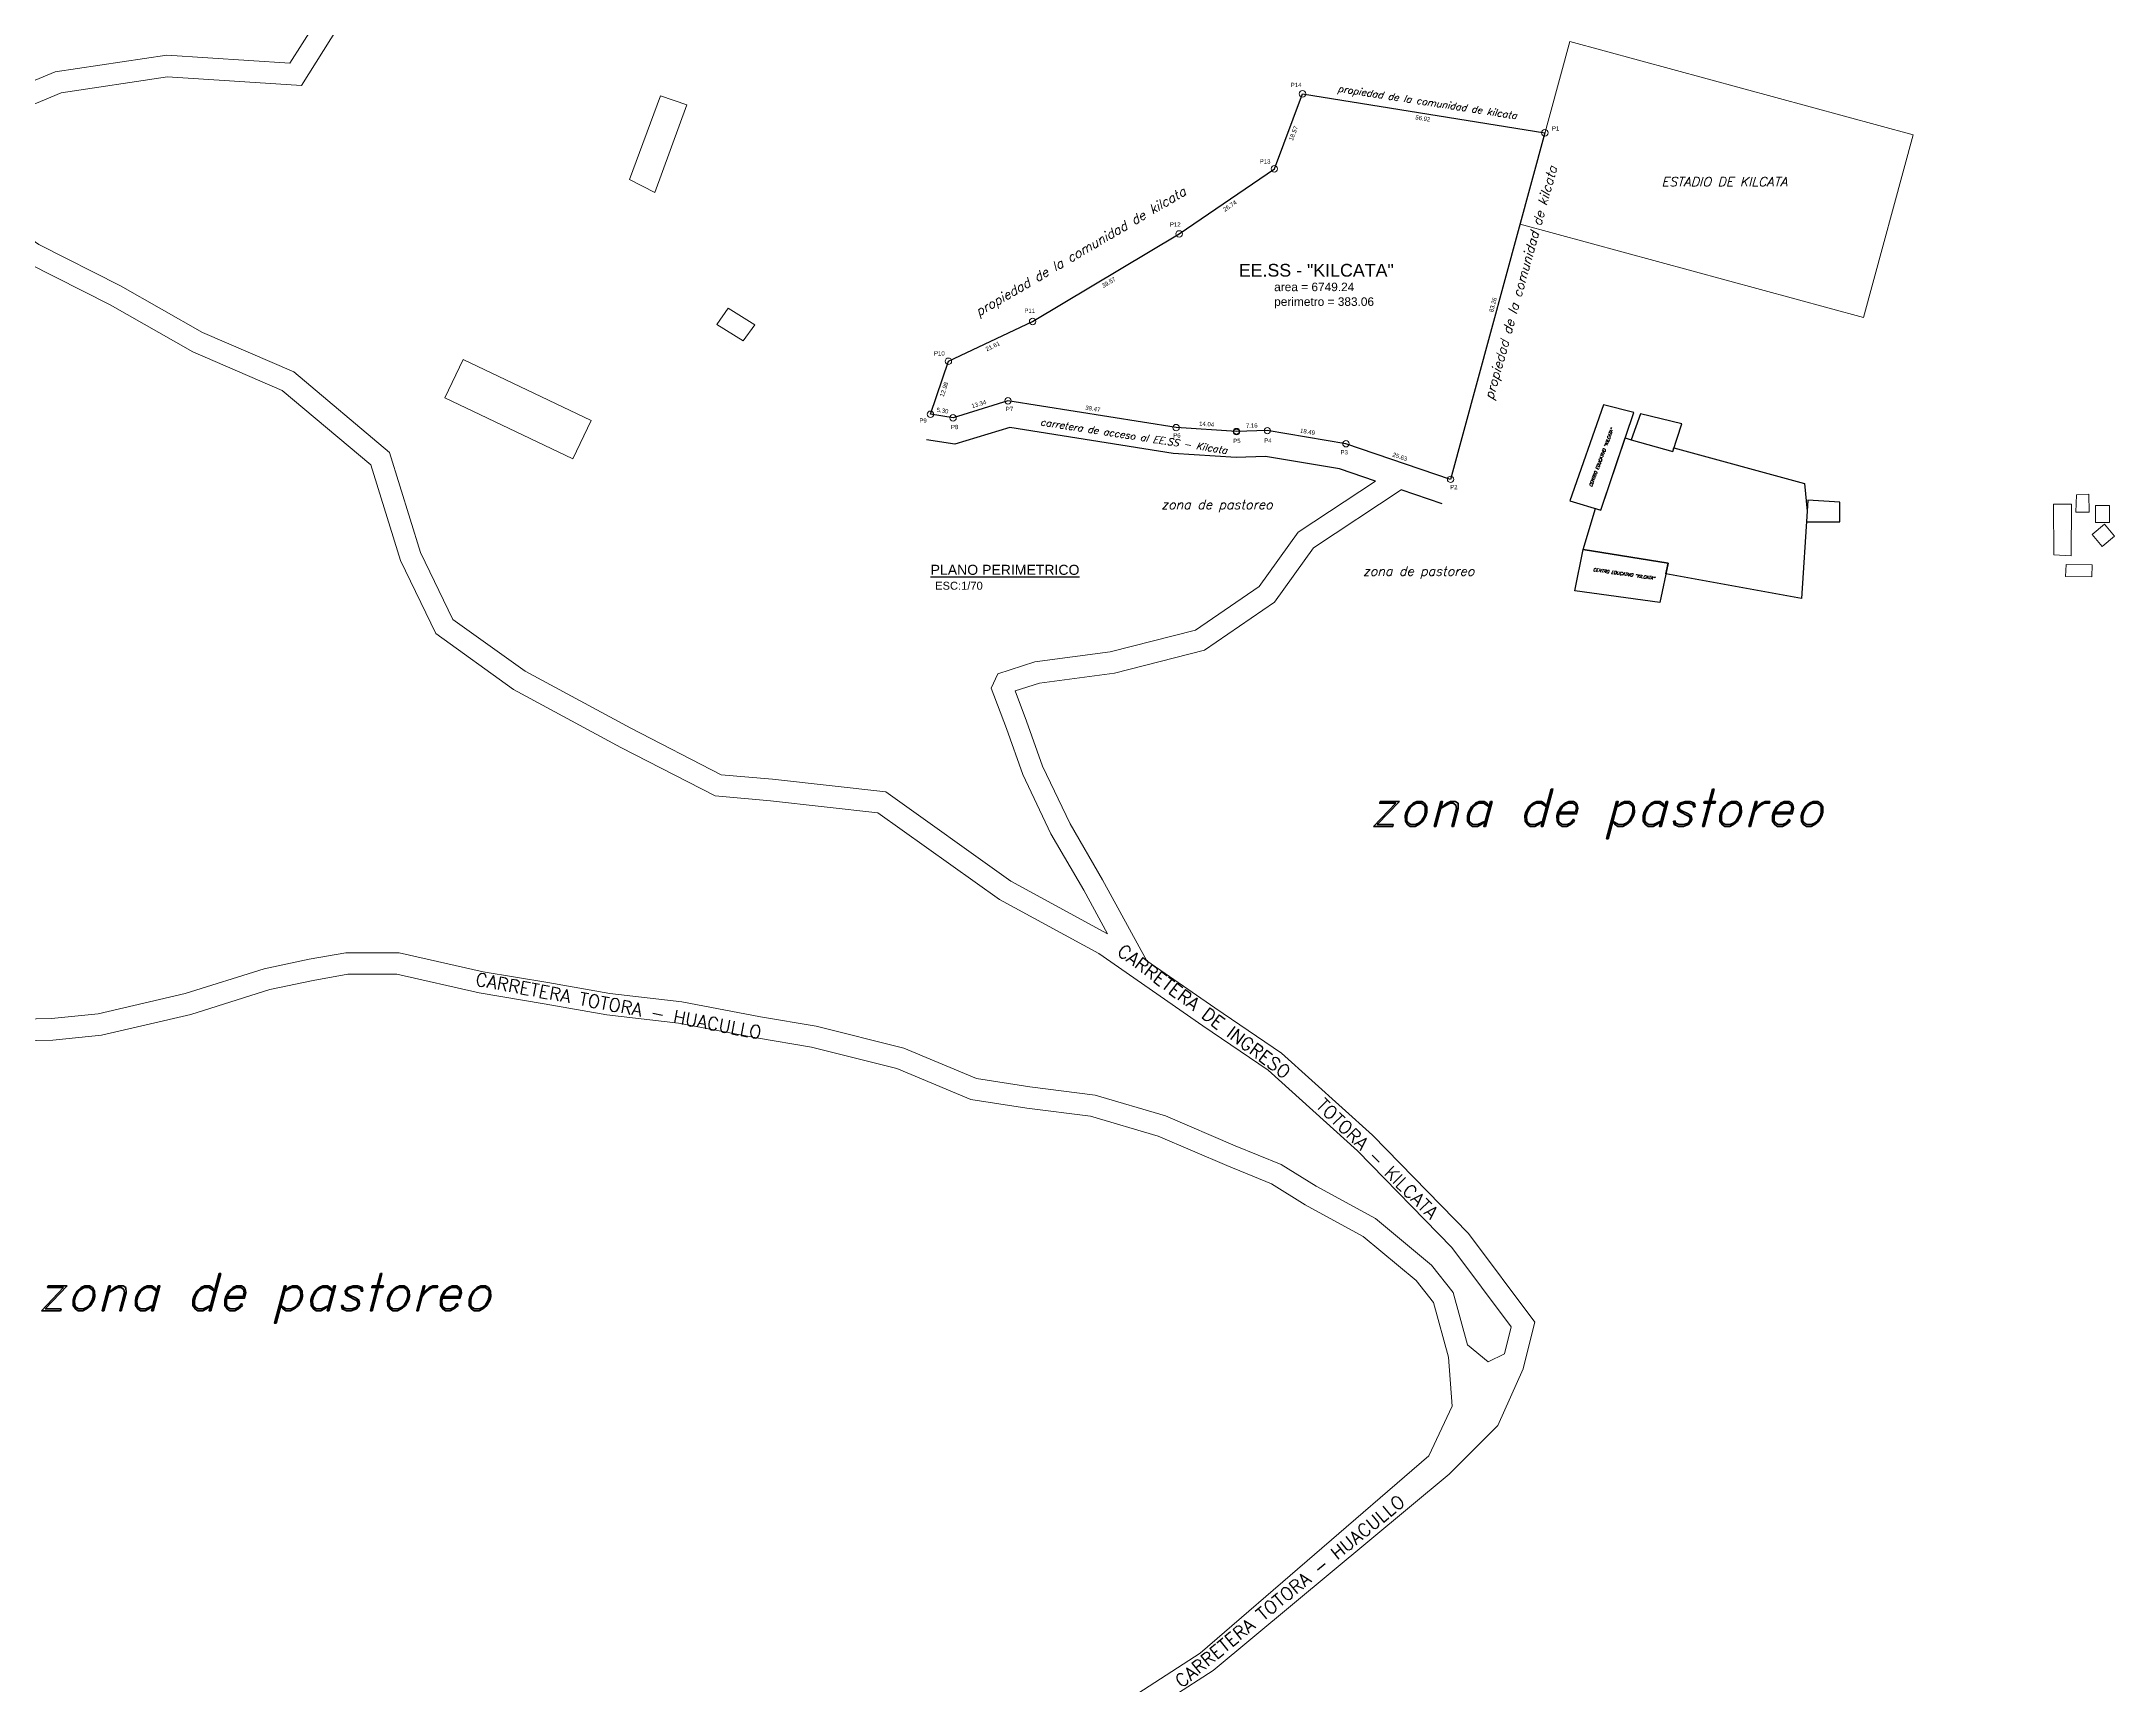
# Model space of a CAD drawing. Header units: metres. Extents: x 720607 to 802837, y 8371180 to 8431151.
# Drawn here: x 758820 to 759300.7, y 8404977.1 to 8405358.3 of the extents above; entities that cross this region are included whole.
import ezdxf
from ezdxf.enums import TextEntityAlignment as Align

# ---------------------------------------------------------------- set-up
doc = ezdxf.new("R2010")
doc.units = ezdxf.units.M
for name, color, linetype, lineweight in [('COTAS', 40, 'Continuous', 5), ('CUADROS', 9, 'Continuous', 20), ('PERFIL', 150, 'Continuous', 9), ('Texto calles', 7, 'Continuous', 18)]:
    doc.layers.add(name, color=color, linetype=linetype, lineweight=lineweight)
for name, color, linetype in [('GRILLA', 220, 'Continuous'), ('NOMBRE', 40, 'Continuous'), ('TEXTOS-CHICOS-03', 3, 'Continuous')]:
    doc.layers.add(name, color=color, linetype=linetype)
doc.layers.add('TEXTOS-GRANDES-06', color=6, linetype='Continuous', lineweight=25, plot=False)
doc.styles.add('ambiente', font='romand.shx', dxfattribs={"oblique": 15})
doc.styles.add('ARIAL', font='arial.ttf')
doc.styles.add('COTAS', font='arial.ttf')
doc.styles.add('CUADROS', font='arial.ttf')
doc.styles.get("Standard").update_dxf_attribs({"font": 'simplex.shx'})
doc.dimstyles.new('GenDist', dxfattribs={"dimtxt": 1, "dimasz": 0.75, "dimexe": 0.18, "dimexo": 0.0625, "dimgap": 0.375, "dimtad": 2, "dimzin": 1, "dimdsep": 46, "dimtxsty": 'COTAS', "dimcen": 0.09, "dimse1": 1, "dimse2": 1, "dimsd1": 1, "dimsd2": 1, "dimadec": 0, "dimazin": 0, "dimtfac": 1, "dimtofl": 0, "dimtmove": 0, "dimatfit": 3, "dimfxl": 1, "dimtolj": 1, "dimtzin": 0, "dimarcsym": 0})

# ---------------------------------------------------------------- blocks, each defined once
blk = doc.blocks.new('*D59')
at = {"layer": 'Defpoints', "color": 0, "transparency": 16777216}
for p in [(759168.65, 8405337.11), (759146.54, 8405256.84), (759146.8, 8405256.77)]:
    blk.add_point(p, dxfattribs=at)
at = {"layer": 'COTAS', "color": 0, "transparency": 16777216, "insert": (759156.61, 8405297.24), "char_height": 1, "attachment_point": 5, "rotation": 74.7848, "style": 'COTAS'}
blk.add_mtext('\\A1;83.26', dxfattribs=at)
blk = doc.blocks.new('*D60')
at = {"layer": 'Defpoints', "color": 0, "transparency": 16777216}
for p in [(759122.53, 8405265.04), (759122.62, 8405265.29), (759146.8, 8405256.77)]:
    blk.add_point(p, dxfattribs=at)
at = {"layer": 'COTAS', "color": 0, "transparency": 16777216, "insert": (759135.04, 8405262), "char_height": 1, "attachment_point": 5, "rotation": 341.1885, "style": 'COTAS'}
blk.add_mtext('\\A1;25.63', dxfattribs=at)
blk = doc.blocks.new('*D61')
at = {"layer": 'Defpoints', "color": 0, "transparency": 16777216}
for p in [(759104.3, 8405268.06), (759104.36, 8405268.45), (759122.53, 8405265.04)]:
    blk.add_point(p, dxfattribs=at)
at = {"layer": 'COTAS', "color": 0, "transparency": 16777216, "insert": (759113.62, 8405267.81), "char_height": 1, "attachment_point": 5, "rotation": 350.5957, "style": 'COTAS'}
blk.add_mtext('\\A1;18.49', dxfattribs=at)
blk = doc.blocks.new('*D62')
at = {"layer": 'Defpoints', "color": 0, "transparency": 16777216}
for p in [(759097.13, 8405268.24), (759104.3, 8405268.06), (759097.14, 8405267.84)]:
    blk.add_point(p, dxfattribs=at)
at = {"layer": 'COTAS', "color": 0, "transparency": 16777216, "insert": (759100.68, 8405269.23), "char_height": 1, "attachment_point": 5, "rotation": 1.7505, "style": 'COTAS'}
blk.add_mtext('\\A1;7.16', dxfattribs=at)
blk = doc.blocks.new('*D63')
at = {"layer": 'Defpoints', "color": 0, "transparency": 16777216}
for p in [(759083.13, 8405268.76), (759083.16, 8405269.16), (759097.14, 8405267.84)]:
    blk.add_point(p, dxfattribs=at)
at = {"layer": 'COTAS', "color": 0, "transparency": 16777216, "insert": (759090.22, 8405269.58), "char_height": 1, "attachment_point": 5, "rotation": 356.2381, "style": 'COTAS'}
blk.add_mtext('\\A1;14.04', dxfattribs=at)
blk = doc.blocks.new('*D64')
at = {"layer": 'Defpoints', "color": 0, "transparency": 16777216}
for p in [(759044.16, 8405274.97), (759044.22, 8405275.37), (759083.13, 8405268.76)]:
    blk.add_point(p, dxfattribs=at)
at = {"layer": 'COTAS', "color": 0, "transparency": 16777216, "insert": (759063.85, 8405273.14), "char_height": 1, "attachment_point": 5, "rotation": 350.9415, "style": 'COTAS'}
blk.add_mtext('\\A1;39.47', dxfattribs=at)
blk = doc.blocks.new('*D65')
at = {"layer": 'Defpoints', "color": 0, "transparency": 16777216}
for p in [(759044.16, 8405274.97), (759031.3, 8405271.41), (759031.41, 8405271.04)]:
    blk.add_point(p, dxfattribs=at)
at = {"layer": 'COTAS', "color": 0, "transparency": 16777216, "insert": (759037.41, 8405274.22), "char_height": 1, "attachment_point": 5, "rotation": 17.1491, "style": 'COTAS'}
blk.add_mtext('\\A1;13.34', dxfattribs=at)
blk = doc.blocks.new('*D66')
at = {"layer": 'Defpoints', "color": 0, "transparency": 16777216}
for p in [(759026.17, 8405271.85), (759026.23, 8405272.24), (759031.41, 8405271.04)]:
    blk.add_point(p, dxfattribs=at)
at = {"layer": 'COTAS', "color": 0, "transparency": 16777216, "insert": (759028.99, 8405272.71), "char_height": 1, "attachment_point": 5, "rotation": 351.2091, "style": 'COTAS'}
blk.add_mtext('\\A1;5.30', dxfattribs=at)
blk = doc.blocks.new('*D67')
at = {"layer": 'Defpoints', "color": 0, "transparency": 16777216}
for p in [(759030.34, 8405284.14), (759030.58, 8405284.06), (759026.17, 8405271.85)]:
    blk.add_point(p, dxfattribs=at)
at = {"layer": 'COTAS', "color": 0, "transparency": 16777216, "insert": (759029.34, 8405277.63), "char_height": 1, "attachment_point": 5, "rotation": 71.2829, "style": 'COTAS'}
blk.add_mtext('\\A1;12.98', dxfattribs=at)
blk = doc.blocks.new('*D68')
at = {"layer": 'Defpoints', "color": 0, "transparency": 16777216}
for p in [(759049.87, 8405293.38), (759050.03, 8405293.04), (759030.34, 8405284.14)]:
    blk.add_point(p, dxfattribs=at)
at = {"layer": 'COTAS', "color": 0, "transparency": 16777216, "insert": (759040.64, 8405287.63), "char_height": 1, "attachment_point": 5, "rotation": 25.2952, "style": 'COTAS'}
blk.add_mtext('\\A1;21.61', dxfattribs=at)
blk = doc.blocks.new('*D69')
at = {"layer": 'Defpoints', "color": 0, "transparency": 16777216}
for p in [(759083.85, 8405313.67), (759084.05, 8405313.32), (759049.87, 8405293.38)]:
    blk.add_point(p, dxfattribs=at)
at = {"layer": 'COTAS', "color": 0, "transparency": 16777216, "insert": (759067.52, 8405302.42), "char_height": 1, "attachment_point": 5, "rotation": 30.8432, "style": 'COTAS'}
blk.add_mtext('\\A1;39.57', dxfattribs=at)
blk = doc.blocks.new('*D70')
at = {"layer": 'Defpoints', "color": 0, "transparency": 16777216}
for p in [(759105.92, 8405328.75), (759106.15, 8405328.42), (759083.85, 8405313.67)]:
    blk.add_point(p, dxfattribs=at)
at = {"layer": 'COTAS', "color": 0, "transparency": 16777216, "insert": (759095.61, 8405320.15), "char_height": 1, "attachment_point": 5, "rotation": 34.3487, "style": 'COTAS'}
blk.add_mtext('\\A1;26.74', dxfattribs=at)
blk = doc.blocks.new('*D71')
at = {"layer": 'Defpoints', "color": 0, "transparency": 16777216}
for p in [(759112.45, 8405346.14), (759112.81, 8405346.01), (759105.92, 8405328.75)]:
    blk.add_point(p, dxfattribs=at)
at = {"layer": 'COTAS', "color": 0, "transparency": 16777216, "insert": (759110.37, 8405337), "char_height": 1, "attachment_point": 5, "rotation": 69.4218, "style": 'COTAS'}
blk.add_mtext('\\A1;18.57', dxfattribs=at)
blk = doc.blocks.new('*D72')
at = {"layer": 'Defpoints', "color": 0, "transparency": 16777216}
for p in [(759112.45, 8405346.14), (759168.6, 8405336.8), (759168.65, 8405337.11)]:
    blk.add_point(p, dxfattribs=at)
at = {"layer": 'COTAS', "color": 0, "transparency": 16777216, "insert": (759140.36, 8405340.44), "char_height": 1, "attachment_point": 5, "rotation": 350.8688, "style": 'COTAS'}
blk.add_mtext('\\A1;56.92', dxfattribs=at)

msp = doc.modelspace()

# ---------------------------------------------------------------- linework, layer by layer
at = {"elevation": 4219.33, "flags": 128}
msp.add_lwpolyline([(759168.646, 8405337.107), (759146.796, 8405256.77), (759122.534, 8405265.036), (759104.295, 8405268.056), (759097.142, 8405267.838), (759083.132, 8405268.759), (759044.158, 8405274.972), (759031.414, 8405271.04), (759026.173, 8405271.85), (759030.338, 8405284.145), (759049.872, 8405293.376), (759083.85, 8405313.665), (759105.924, 8405328.751), (759112.452, 8405346.14)], close=True, dxfattribs=at)
at = {"flags": 128}
for points in [[(759174.429, 8405251.794), (759181.648, 8405249.65), (759189.258, 8405272.253), (759182.234, 8405274.007)], [(759190.833, 8405271.933), (759188.627, 8405265.938), (759198.306, 8405263.247), (759200.389, 8405269.609)], [(759198.568, 8405264.047), (759228.82, 8405255.82), (759229.449, 8405249.43), (759228.177, 8405229.184), (759196.727, 8405234.877), (759197.255, 8405237.354), (759177.547, 8405240.472), (759180.384, 8405250.026), (759181.648, 8405249.65), (759181.648, 8405249.65), (759187.294, 8405266.418), (759188.627, 8405265.938), (759198.306, 8405263.247)], [(759229.604, 8405251.911), (759229.294, 8405246.949), (759237.059, 8405246.949), (759237.059, 8405251.446)], [(759177.547, 8405240.472), (759197.255, 8405237.354), (759195.304, 8405228.196), (759175.596, 8405230.924)]]:
    msp.add_lwpolyline(points, close=True, dxfattribs=at)
msp.add_circle((759097.142, 8405267.838, 4226), 0.655)
at = {"layer": 'COTAS'}
for centre in [(759112.452, 8405346.14), (759168.646, 8405337.107), (759105.924, 8405328.751), (759083.85, 8405313.665), (759049.872, 8405293.376), (759030.338, 8405284.145), (759044.158, 8405274.972), (759026.173, 8405271.85), (759031.414, 8405271.04), (759083.132, 8405268.759), (759097.142, 8405267.838), (759104.295, 8405268.056), (759122.534, 8405265.036), (759146.796, 8405256.77)]:
    msp.add_circle(centre, 0.75, dxfattribs=at)
at = {"layer": 'GRILLA', "flags": 128}
for points in [[(759129.366, 8405256.37), (759121.066, 8405259.197), (759103.893, 8405262.041), (759097.037, 8405261.832), (759082.462, 8405262.79), (759044.593, 8405268.827), (759031.862, 8405264.899), (759025.256, 8405265.921)], [(759144.861, 8405251.091), (759135.35, 8405254.331)]]:
    msp.add_lwpolyline(points, dxfattribs=at)
at = {"layer": 'PERFIL'}
for p, q in [((759129.366, 8405256.37), (759111.451, 8405244.532)), ((759135.35, 8405254.331), (759114.978, 8405240.87)), ((759111.451, 8405244.532), (759102.41, 8405231.902)), ((759114.978, 8405240.87), (759105.962, 8405228.274)), ((759102.41, 8405231.902), (759087.671, 8405221.809)), ((759105.962, 8405228.274), (759089.765, 8405217.183)), ((759087.671, 8405221.809), (759067.879, 8405216.763)), ((759067.879, 8405216.763), (759050.403, 8405214.45)), ((759089.765, 8405217.183), (759068.828, 8405211.845)), ((759041.77, 8405211.716), (759040.296, 8405208.352)), ((759050.403, 8405214.45), (759041.77, 8405211.716)), ((759068.828, 8405211.845), (759051.494, 8405209.55)), ((759040.296, 8405208.352), (759043.782, 8405199.022)), ((759051.494, 8405209.55), (759045.853, 8405207.764)), ((759045.853, 8405207.764), (759048.48, 8405200.734)), ((759043.782, 8405199.022), (759047.575, 8405188.348)), ((759048.48, 8405200.734), (759052.2, 8405190.264)), ((759047.575, 8405188.348), (759054.126, 8405174.575)), ((759052.2, 8405190.264), (759058.554, 8405176.907)), ((759058.554, 8405176.907), (759066.066, 8405163.948)), ((759054.126, 8405174.575), (759061.711, 8405161.491)), ((759066.066, 8405163.948), (759076.377, 8405145.173)), ((759061.711, 8405161.491), (759067.232, 8405151.437))]:
    msp.add_line(p, q, dxfattribs=at)
at = {"layer": 'PERFIL', "flags": 128}
for points in [[(759065.23, 8405146.834), (759042.181, 8405159.383), (759013.957, 8405179.475), (758989.086, 8405182.266), (758989.086, 8405182.266), (758976.232, 8405183.382), (758976.232, 8405183.382), (758954.383, 8405194.632), (758929.513, 8405208.027), (758911.519, 8405220.996), (758903.272, 8405237.992), (758896.43, 8405260.132), (758896.43, 8405260.132), (758875.877, 8405277.379), (758855.172, 8405286.315), (758835.993, 8405297.249), (758816.867, 8405306.886), (758805.917, 8405314.56), (758799.366, 8405328.799), (758802.343, 8405338.793), (758802.343, 8405338.793), (758812.45, 8405346.74), (758823.233, 8405351.256), (758849.089, 8405355.077), (758877.665, 8405353.279), (758883.331, 8405362.212), (758879.752, 8405372.337), (758856.194, 8405389.907), (758839.757, 8405398.924), (758805.165, 8405402.795), (758782.502, 8405411.133), (758758.347, 8405421.556), (758752.085, 8405437.339), (758763.104, 8405466.399), (758776.523, 8405480.991), (758768.394, 8405493.053), (758768.515, 8405505.729), (758771.054, 8405510.558), (758778.549, 8405513.697), (758792.788, 8405514.71), (758803.732, 8405526.633), (758822.636, 8405532.595), (758829.103, 8405537.066), (758829.103, 8405556.44), (758826.865, 8405602.996), (758829.92, 8405620.791), (758837.557, 8405625.876), (758852.832, 8405630.96), (758881.853, 8405639.604), (758896.109, 8405655.874), (758893.564, 8405676.721), (758893.444, 8405693.554), (758900.269, 8405703.577), (758898.262, 8405716.207), (758896.456, 8405738.37), (758906.092, 8405754.206), (758911.311, 8405770.444)], [(759067.232, 8405151.437), (759044.836, 8405163.63), (759015.802, 8405184.3), (758989.582, 8405187.242), (758977.645, 8405188.278), (758956.713, 8405199.056), (758932.171, 8405212.274), (758915.466, 8405224.314), (758907.937, 8405239.833), (758900.772, 8405263.015), (758878.53, 8405281.679), (758857.408, 8405290.796), (758838.358, 8405301.656), (758819.44, 8405311.189), (758809.894, 8405317.878), (758804.696, 8405329.178), (758806.681, 8405335.844), (758815.007, 8405342.391), (758824.585, 8405346.402), (758849.3, 8405350.054), (758880.303, 8405348.103), (758888.855, 8405361.587), (758883.96, 8405375.437), (758858.904, 8405394.123), (758841.295, 8405403.783), (758806.323, 8405407.697), (758784.357, 8405415.779), (758762.231, 8405425.326), (758757.448, 8405437.38), (758767.437, 8405463.724), (758782.875, 8405480.511), (758773.409, 8405494.559), (758773.503, 8405504.473), (758774.643, 8405506.641), (758779.723, 8405508.768), (758795.127, 8405509.864), (758806.511, 8405522.267), (758824.859, 8405528.053), (758834.103, 8405534.444), (758834.103, 8405556.561), (758831.885, 8405602.689), (758834.483, 8405617.823), (758839.771, 8405621.343), (758854.335, 8405626.191), (758884.663, 8405635.224), (758901.343, 8405654.261), (758898.561, 8405677.043), (758898.455, 8405692.029), (758905.519, 8405702.403), (758903.23, 8405716.803), (758901.572, 8405737.158), (758910.671, 8405752.113), (758916.071, 8405768.914)], [(759146.29, 8405053.271), (759142.867, 8405065.965), (759138.785, 8405071.032), (759126.556, 8405081.214), (759113.059, 8405088.554), (759105.233, 8405093.455), (759094.94, 8405097.672), (759078.992, 8405104.501), (759063.329, 8405109.101), (759048.529, 8405111.008), (759035.52, 8405113.029), (759018.403, 8405120.151), (758998.619, 8405125.101), (758985.869, 8405127.269), (758967.752, 8405130.67), (758951.121, 8405132.589), (758936.595, 8405135.214), (758921.532, 8405137.698), (758902.414, 8405142.018), (758891.063, 8405142.018), (758883.067, 8405140.602), (758872.956, 8405138.476), (758854.696, 8405132.729), (758833.999, 8405127.935), (758822.656, 8405126.788), (758811.489, 8405126.502), (758799.92, 8405127.489), (758783.887, 8405129.131), (758764.467, 8405130.622), (758752.897, 8405130.622), (758741.67, 8405128.583), (758730.893, 8405124.73), (758710.669, 8405117.972), (758700.981, 8405116.309), (758694.196, 8405116.611), (758687.447, 8405117.11), (758681.249, 8405115.734), (758675.487, 8405113.164), (758668.568, 8405109.215), (758656.612, 8405110.332), (758619.982, 8405139.596), (758585.707, 8405183.857), (758564.818, 8405213.988), (758548.718, 8405231.788), (758515.674, 8405267.682), (758493.132, 8405287.311), (758467.085, 8405296.343), (758444.497, 8405311.26), (758417.448, 8405318.977), (758405.505, 8405320.269), (758383.307, 8405336.049), (758366.277, 8405342.991), (758345.916, 8405347.628), (758315.342, 8405353.081), (758288.71, 8405357.028), (758272.565, 8405369.219), (758255.679, 8405383.515), (758240.998, 8405395.073), (758225.461, 8405409.259), (758213.69, 8405413.796), (758203.89, 8405415.498), (758191.489, 8405416.149), (758177.323, 8405414.578), (758159.198, 8405413.185), (758133.012, 8405412.264), (758124.137, 8405412.786), (758107.88, 8405419.374), (758092.579, 8405422.866), (758082.029, 8405423.486), (758071.26, 8405420.797), (758057.644, 8405414.575), (758041.19, 8405410.834), (758032.848, 8405408.057), (758021.392, 8405405.769), (758004.696, 8405407.913), (757994.04, 8405408.356), (757984.903, 8405408.122), (757973.287, 8405409.394), (757962.46, 8405417.754), (757956.45, 8405429.978), (757954.458, 8405441.585), (757955.539, 8405450.94), (757960.531, 8405459.248), (757975.79, 8405460), (757994.452, 8405454.956), (758004.235, 8405458.333), (758011.978, 8405463.322), (758026.688, 8405483.539), (758043.721, 8405497.881), (758051.437, 8405496.81), (758070.355, 8405492.087), (758080.788, 8405497.075), (758108.421, 8405558.016), (758139.578, 8405621.763), (758163.243, 8405651.131)], [(759065.23, 8405146.834), (759089.303, 8405130.093), (759104.529, 8405119.776), (759125.209, 8405101.125), (759147.11, 8405078.676), (759160.862, 8405060.289), (759159.307, 8405054.063), (759155.483, 8405052.153), (759150.703, 8405056.109), (759147.42, 8405068.283), (759142.367, 8405074.556), (759129.376, 8405085.372), (759115.583, 8405092.873), (759107.525, 8405097.919), (759096.872, 8405102.283), (759080.687, 8405109.214), (759064.359, 8405114.01), (759049.232, 8405115.959), (759036.884, 8405117.877), (759019.979, 8405124.91), (758999.647, 8405129.999), (758986.749, 8405132.191), (758968.5, 8405135.616), (758951.853, 8405137.538), (758937.447, 8405140.142), (758922.491, 8405142.608), (758902.972, 8405147.018), (758890.623, 8405147.018), (758882.116, 8405145.511), (758871.688, 8405143.319), (758853.38, 8405137.556), (758833.18, 8405132.878), (758822.34, 8405131.782), (758811.638, 8405131.508), (758800.387, 8405132.467), (758784.334, 8405134.111), (758764.659, 8405135.622), (758752.447, 8405135.622), (758740.373, 8405133.429), (758729.259, 8405129.456), (758709.447, 8405122.836), (758700.665, 8405121.328), (758694.491, 8405121.602), (758687.082, 8405122.151), (758679.673, 8405120.506), (758673.224, 8405117.629), (758667.461, 8405114.34), (758658.566, 8405115.172), (758658.566, 8405115.172), (758623.57, 8405143.13), (758589.741, 8405186.814), (758568.743, 8405217.102), (758552.412, 8405235.158), (758519.166, 8405271.271), (758495.685, 8405291.718), (758469.317, 8405300.861), (758446.61, 8405315.856), (758418.41, 8405323.902), (758407.34, 8405325.1), (758385.732, 8405340.461), (758367.786, 8405347.775), (758346.911, 8405352.53), (758316.147, 8405358.016), (758290.705, 8405361.787), (758275.689, 8405373.125), (758258.842, 8405387.388), (758244.234, 8405398.888), (758228.137, 8405413.586), (758215.029, 8405418.638), (758204.451, 8405420.475), (758191.343, 8405421.164), (758176.856, 8405419.556), (758158.919, 8405418.179), (758133.071, 8405417.27), (758125.252, 8405417.729), (758109.385, 8405424.159), (758093.287, 8405427.833), (758081.559, 8405428.522), (758069.601, 8405425.537), (758056.033, 8405419.336), (758039.843, 8405415.655), (758031.564, 8405412.899), (758021.216, 8405410.833), (758005.119, 8405412.899), (757994.08, 8405413.359), (757985.112, 8405413.129), (757975.229, 8405414.211), (757966.435, 8405421.002), (757961.256, 8405431.536), (757959.507, 8405441.723), (757960.382, 8405449.292), (757963.442, 8405454.385), (757975.247, 8405454.968), (757994.631, 8405449.728), (758006.436, 8405453.803), (758015.472, 8405459.625), (758030.373, 8405480.106), (758045.239, 8405492.622), (758050.486, 8405491.895), (758070.889, 8405486.801), (758084.589, 8405493.35), (758112.945, 8405555.885), (758143.824, 8405619.063), (758143.824, 8405619.063), (758167.136, 8405647.993)], [(759076.377, 8405145.173), (759092.133, 8405134.215), (759107.62, 8405123.721), (759128.676, 8405104.731), (759150.918, 8405081.933), (759166.288, 8405061.382), (759163.601, 8405050.618)], [(759146.29, 8405053.271), (759147.156, 8405041.935), (759141.722, 8405030.406), (759088.748, 8404984.626), (759069.031, 8404971.922), (759066.993, 8404967.174), (759069.37, 8404961.748), (759072.766, 8404943.436), (759071.747, 8404931.568), (759075.485, 8404872.393), (759073.788, 8404860.863), (759063.94, 8404849.672), (759047.604, 8404825.434)], [(759163.59, 8405050.577), (759157.778, 8405037.43), (759146.477, 8405026.116), (759091.752, 8404980.613), (759073.023, 8404968.546), (759072.443, 8404967.195), (759074.181, 8404963.227), (759077.806, 8404943.683), (759076.761, 8404931.511), (759080.509, 8404872.184), (759078.519, 8404858.671), (759067.906, 8404846.611), (759051.75, 8404822.639)]]:
    msp.add_lwpolyline(points, dxfattribs=at)
for points in [[(759162.887, 8405315.931), (759174.405, 8405358.283), (759254.057, 8405336.62), (759242.538, 8405294.268)], [(758963.57, 8405345.665), (758956.408, 8405326.313), (758962.306, 8405323.263), (758969.679, 8405343.561)], [(758976.619, 8405292.664), (758982.717, 8405288.912), (758985.482, 8405292.593), (758979.243, 8405296.417)], [(759286.626, 8405250.994), (759286.699, 8405239.255), (759290.69, 8405239.038), (759290.762, 8405250.994)], [(759291.75, 8405249.194), (759294.84, 8405249.135), (759294.781, 8405253.327), (759291.896, 8405253.21)], [(759289.407, 8405234.233), (759295.495, 8405234.187), (759295.586, 8405236.93), (759289.544, 8405237.067)]]:
    msp.add_lwpolyline(points, close=True, dxfattribs=at)
at = {"layer": 'PERFIL'}
for points in [[(758917.823, 8405284.566), (758947.501, 8405270.399), (758943.257, 8405261.508), (758913.579, 8405275.675)], [(759296.373, 8405250.704), (759299.579, 8405250.704), (759299.579, 8405246.768), (759296.373, 8405246.768)], [(759295.579, 8405243.946), (759298.45, 8405246.363), (759300.75, 8405243.63), (759297.878, 8405241.214)]]:
    msp.add_lwpolyline(points, close=True, dxfattribs=at)

# ---------------------------------------------------------------- texts
at = {"layer": 'CUADROS', "style": 'CUADROS'}
for s, p in [('P14', (759110.98, 8405348.199)), ('P1', (759171.148, 8405338.119)), ('P13', (759103.783, 8405330.469)), ('P12', (759082.945, 8405315.855)), ('P11', (759049.204, 8405295.87)), ('P10', (759028.244, 8405285.974)), ('P7', (759044.511, 8405273.084)), ('P9', (759024.461, 8405270.401)), ('P8', (759031.778, 8405268.906)), ('P6', (759083.324, 8405266.961)), ('P5', (759097.242, 8405265.684)), ('P4', (759104.42, 8405265.761)), ('P3', (759122.118, 8405263.052)), ('P2', (759147.537, 8405254.969))]:
    msp.add_text(s, height=1, dxfattribs=at).set_placement(p, align=Align.MIDDLE_CENTER)
at = {"layer": 'NOMBRE', "style": 'ambiente', "oblique": 15, "text_generation_flag": 6}
for s, height, rotation, p in [('propiedad de la comunidad de kilcata', 1.62, 171.25789, (759141.41, 8405344.265)), ('propiedad de la comunidad de kilcata', 2.16, 254.58807, (759163.025, 8405302.368)), ('ESTADIO DE KILCATA', 2.16, 180, (759210.288, 8405325.78)), ('propiedad de la comunidad de kilcata', 2.16, 210.42892, (759060.995, 8405309.622)), ('carretera de acceso al EE.SS - Kilcata', 1.62, 171.25789, (759073.342, 8405266.796)), ('CENTRO EDUCATIVO "KILCATA"', 0.72, 249.46377, (759181.755, 8405261.846)), ('zona de pastoreo', 2.16, 180, (759092.634, 8405250.939)), ('zona de pastoreo', 2.16, 180, (759139.39, 8405235.518)), ('CENTRO EDUCATIVO "KILCATA"', 0.72, 171.8847, (759187.016, 8405234.833)), ('zona de pastoreo', 8.64, 180, (759180.593, 8405180.64)), ('zona de pastoreo', 8.64, 180, (758871.694, 8405068.351))]:
    msp.add_text(s, height=height, rotation=rotation, dxfattribs=at).set_placement(p, align=Align.MIDDLE_CENTER)
at = {"layer": 'Texto calles'}
for s, rotation, p in [('CARRETERA DE INGRESO', 323.20356, (759069.214, 8405146.8)), ('CARRETERA TOTORA - HUACULLO', 349.30349, (758920.478, 8405139.499)), ('TOTORA - KILCATA', 315.23912, (759115.391, 8405111.418)), ('CARRETERA TOTORA - HUACULLO', 39.44337, (759084.453, 8404976.456))]:
    msp.add_text(s, height=3, rotation=rotation, dxfattribs=at).set_placement(p)
at = {"layer": 'TEXTOS-CHICOS-03', "style": 'ARIAL'}
for s, height, p in [('EE.SS - "KILCATA"', 2.9528, (759097.681, 8405303.766)), ('area = 6749.24', 1.96853, (759105.885, 8405300.396)), ('perimetro = 383.06', 1.96853, (759105.885, 8405296.988)), ('ESC:1/70', 1.8455, (759027.277, 8405231.183))]:
    msp.add_text(s, height=height, dxfattribs=at).set_placement(p)
at = {"layer": 'TEXTOS-GRANDES-06', "style": 'ARIAL'}
msp.add_text('%%UPLANO PERIMETRICO', height=2.32761, dxfattribs=at).set_placement((759026.224, 8405234.634))

# ---------------------------------------------------------------- dimensions: what is measured, and where the dimension line sits
at = {"layer": 'COTAS'}
for p1, p2, distance, picture, middle in [((759105.924, 8405328.751), (759112.452, 8405346.14), -0.381, '*D71', (759110.374, 8405337)), ((759112.452, 8405346.14), (759168.646, 8405337.107), -0.31, '*D72', (759140.359, 8405340.443)), ((759168.646, 8405337.107), (759146.796, 8405256.77), -0.267, '*D59', (759156.608, 8405297.242)), ((759083.85, 8405313.665), (759105.924, 8405328.751), -0.4, '*D70', (759095.612, 8405320.147)), ((759049.872, 8405293.376), (759083.85, 8405313.665), -0.4, '*D69', (759067.52, 8405302.417)), ((759030.338, 8405284.145), (759049.872, 8405293.376), -0.368, '*D68', (759040.641, 8405287.627)), ((759026.173, 8405271.85), (759030.338, 8405284.145), -0.257, '*D67', (759029.338, 8405277.631)), ((759031.414, 8405271.04), (759026.173, 8405271.85), -0.39, '*D66', (759028.988, 8405272.706)), ((759044.158, 8405274.972), (759031.414, 8405271.04), -0.39, '*D65', (759037.41, 8405274.225)), ((759083.132, 8405268.759), (759044.158, 8405274.972), -0.4, '*D64', (759063.848, 8405273.135)), ((759097.142, 8405267.838), (759083.132, 8405268.759), -0.4, '*D63', (759090.222, 8405269.581)), ((759104.295, 8405268.056), (759097.142, 8405267.838), -0.398, '*D62', (759100.68, 8405269.23)), ((759122.534, 8405265.036), (759104.295, 8405268.056), -0.399, '*D61', (759113.624, 8405267.813)), ((759146.796, 8405256.77), (759122.534, 8405265.036), -0.274, '*D60', (759135.039, 8405262.001))]:
    dim = msp.add_aligned_dim(p1=p1, p2=p2, distance=distance, dimstyle='GenDist', dxfattribs=at)
    dim.commit()
    dim.dimension.update_dxf_attribs({"geometry": picture, "text_midpoint": middle})

doc.saveas('drawing.dxf')
